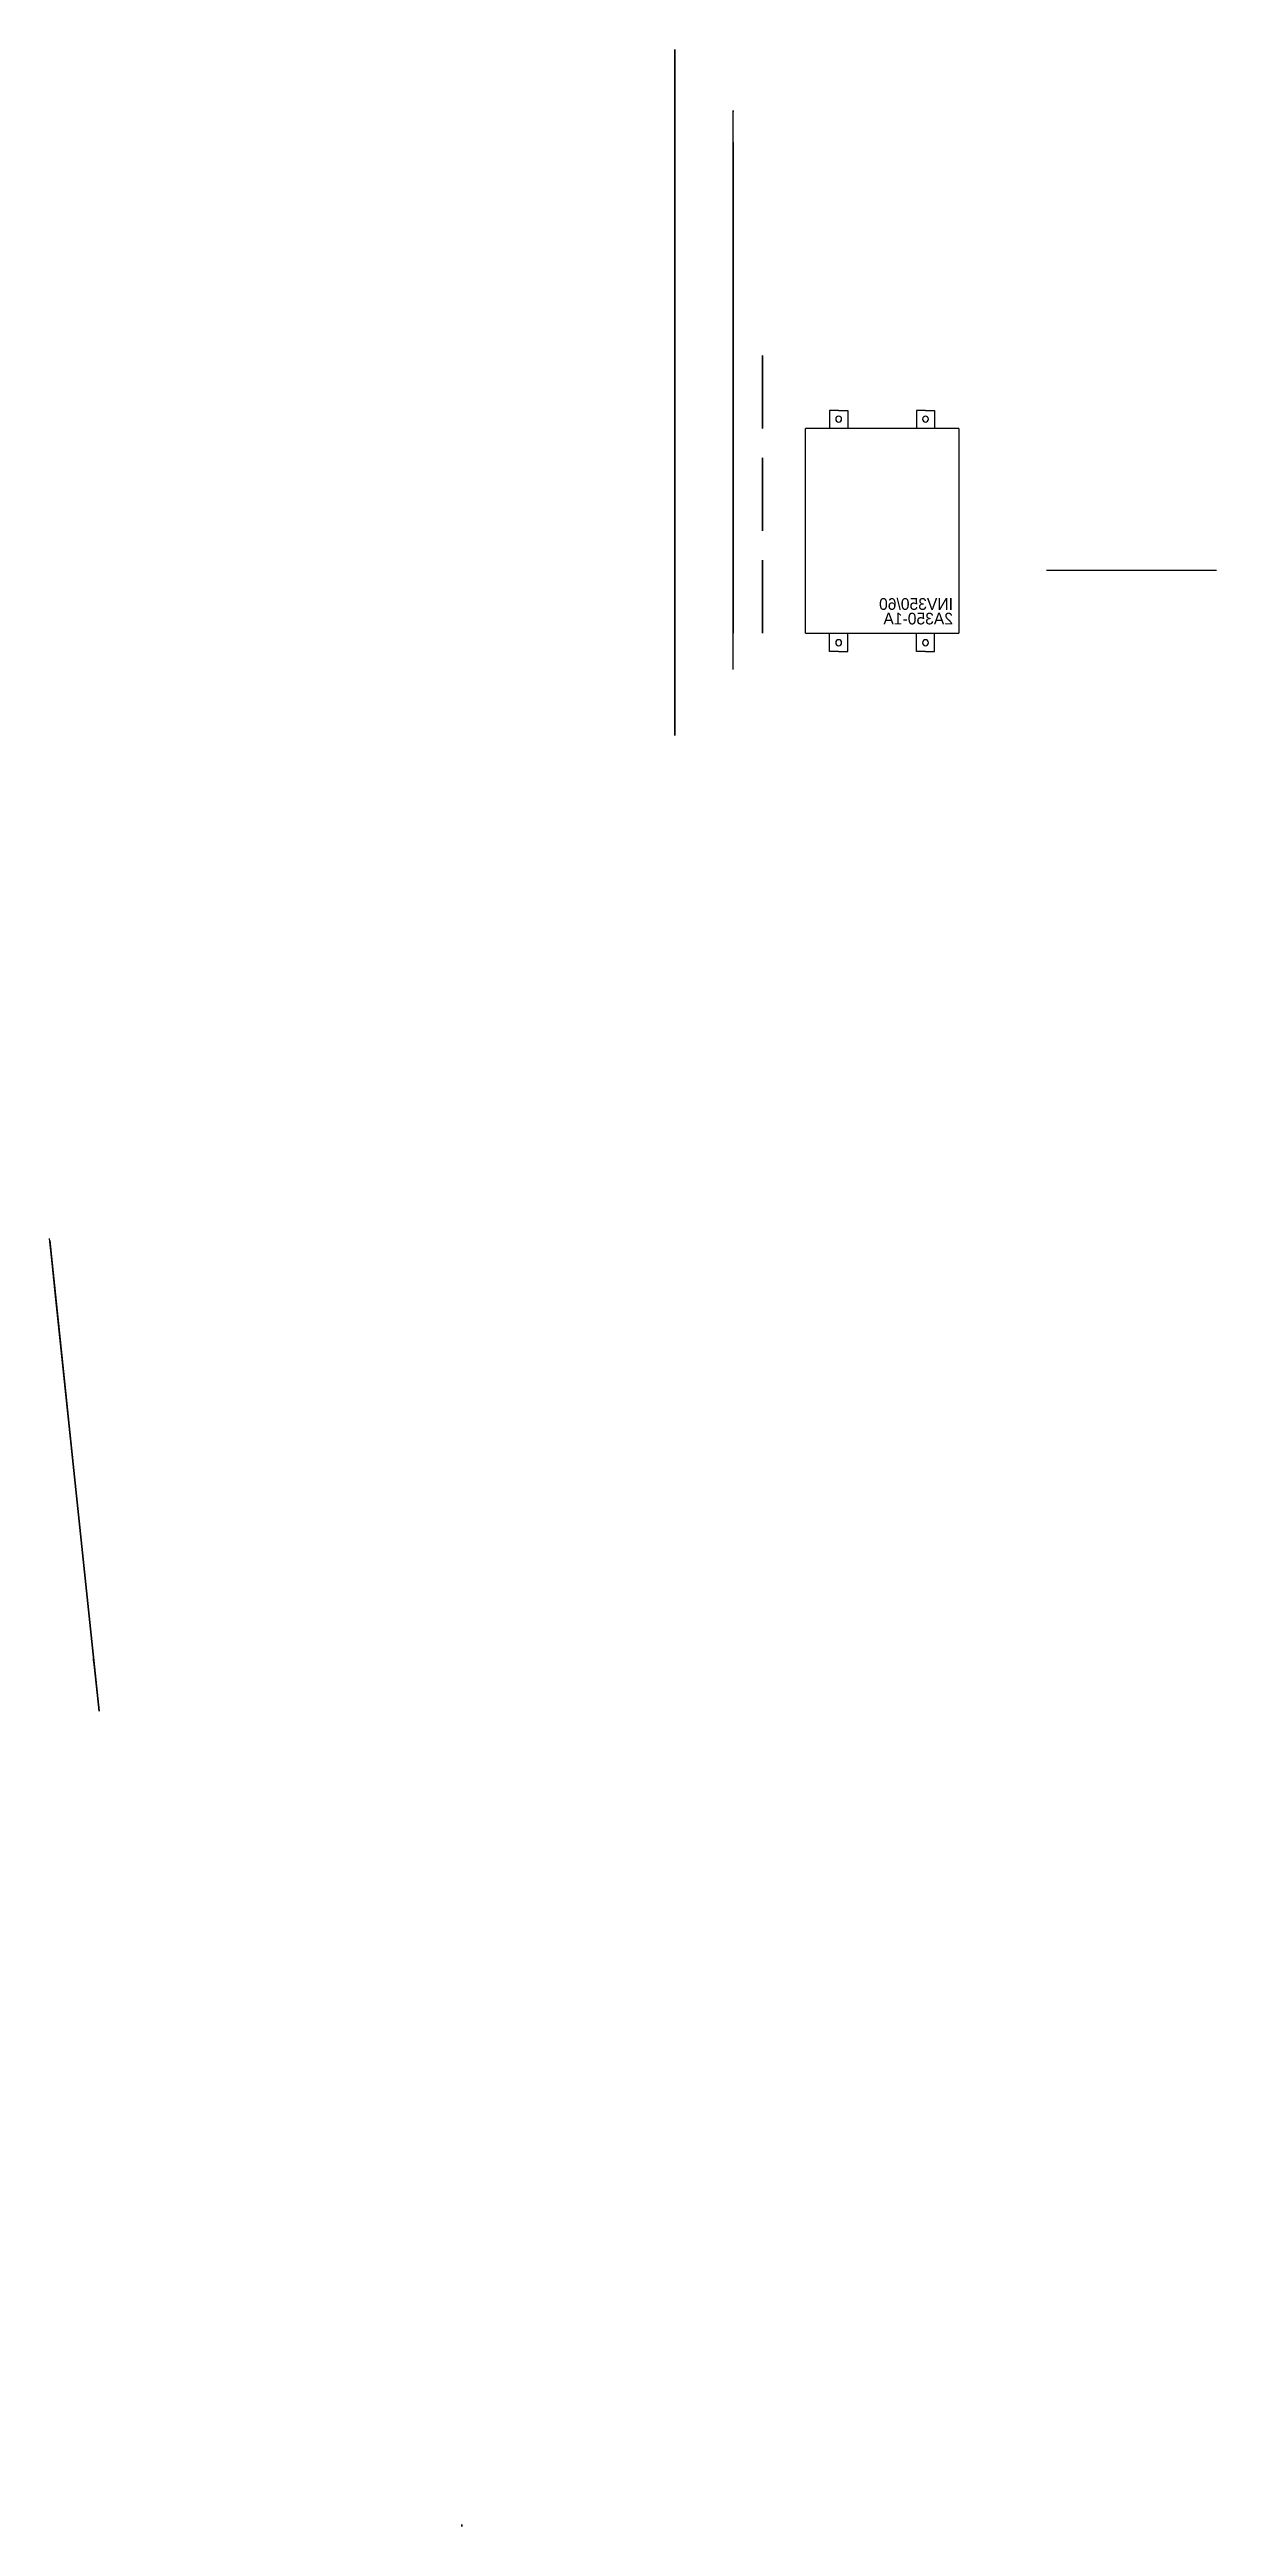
# Model space of a CAD drawing. Extents: x -3812 to 1123, y -1329 to 4453.
# Drawn here: x -358 to 656, y 2301 to 4453 of the extents above; entities that cross this region are included whole.
import ezdxf

# ---------------------------------------------------------------- set-up
doc = ezdxf.new("R2010")
doc.units = 0
doc.header["$LTSCALE"] = 100
doc.header["$MEASUREMENT"] = 0
doc.layers.get('0').update_dxf_attribs({"linetype": 'CONTINUOUS'})
doc.layers.add('ELEM_CZOLOW', color=7, linetype='CONTINUOUS')
doc.layers.add('OPIS', color=7, linetype='CONTINUOUS')

msp = doc.modelspace()

# ---------------------------------------------------------------- texts
at = {"extrusion": (-1, -1.83691e-16, 3.54635e-30), "text_generation_flag": 2}
msp.add_text('Calibration instrument NAV 2000R', height=11.43, dxfattribs=at).set_placement((-3971.36302, 24.40151, -235.8))
at = {"extrusion": (-1, -3.67734e-16, 7.11915e-30), "text_generation_flag": 2}
for tag, p in [('CS', (-4158.47636, -290.05049, -261.2)), ('COAX_SWITCH', (-4141.54302, -290.05049, -261.2))]:
    msp.add_attdef(tag, p, '', height=10.16, rotation=270, dxfattribs=at)

# ---------------------------------------------------------------- blocks, each defined once
blk = doc.blocks.new('3U')
for p, q in [((16.69, 5.18), (0, 5.18)), ((0, 5.18), (0, 0)), ((16.69, 0), (16.69, 5.18)), ((0, 0), (16.69, 0))]:
    blk.add_line(p, q)
blk = doc.blocks.new('RACK19')
for p, q in [((23.47, 47.2), (0, 47.2)), ((0, 47.2), (0, 0)), ((23.47, 0), (23.47, 47.2)), ((0, 0), (23.47, 0))]:
    blk.add_line(p, q)
blk = doc.blocks.new('3U42TE')
for p, q in [((0, 5.18), (8.4, 5.18)), ((0, 0), (0, 5.18)), ((8.4, 0), (8.4, 5.18)), ((8.4, 0), (0, 0))]:
    blk.add_line(p, q)
for tag, p in [('NAME', (0.2, 0.7)), ('MODEL', (0.2, 0.2))]:
    blk.add_attdef(tag, p, '', height=0.4)
blk = doc.blocks.new('SUBRACK3U')
for p, q in [((16.8, 5.18), (0, 5.18)), ((0, 5.18), (0, 0)), ((16.8, 0), (16.8, 5.18)), ((0, 0), (16.8, 0))]:
    blk.add_line(p, q)
blk = doc.blocks.new('INV500')
for p, q in [((0, 8.984), (5.812, 8.984)), ((0, 8.984), (0, 0)), ((5.812, 0), (5.812, 8.984)), ((0, 0), (5.812, 0))]:
    blk.add_line(p, q)
for tag, p in [('NAME', (0.3, 2.2)), ('MODEL', (0.3, 0.8))]:
    blk.add_attdef(tag, p, '', height=0.4)
blk = doc.blocks.new('SHELF')
for p, q in [((-1.24, 0.5), (-1.24, 0)), ((-1.24, 0.5), (17.85, 0.5)), ((-1.24, 0), (17.888, 0)), ((17.888, 0), (17.85, 0.5))]:
    blk.add_line(p, q)
blk = doc.blocks.new('INV')
for p, q in [((0, 7), (5.25, 7)), ((0, 7), (0, 0)), ((0.83, 7.625), (0.83, 7)), ((1.14, 7.625), (0.83, 7.625)), ((1.14, 7.625), (1.45, 7.625)), ((1.45, 7.625), (1.45, 7)), ((3.8, 7.625), (3.8, 7)), ((4.11, 7.625), (3.8, 7.625)), ((4.11, 7.625), (4.42, 7.625)), ((4.42, 7.625), (4.42, 7)), ((5.25, 0), (5.25, 7)), ((5.25, 0), (0, 0)), ((0.83, -0.625), (0.83, 0)), ((1.45, -0.625), (1.45, 0)), ((3.8, -0.625), (3.8, 0)), ((4.42, -0.625), (4.42, 0)), ((1.14, -0.625), (0.83, -0.625)), ((1.14, -0.625), (1.45, -0.625)), ((4.11, -0.625), (3.8, -0.625)), ((4.11, -0.625), (4.42, -0.625))]:
    blk.add_line(p, q)
for centre in [(1.14, 7.325), (4.11, 7.325), (1.14, -0.325), (4.11, -0.325)]:
    blk.add_circle(centre, 0.101)
for tag, p in [('NAME', (0.2, 0.8, 2.675)), ('MODEL', (0.2, 0.3, 2.675))]:
    blk.add_attdef(tag, p, '', height=0.4)
blk = doc.blocks.new('R2S1')
at = {"extrusion": (-1, 1.84206e-16, 1.22677e-16)}
ref = blk.add_blockref('INV500', (-16.53, 0.5, -2.15), dxfattribs=at)
ref.add_attrib('NAME', 'INV500', (-16.23, 2.7, -2.15), dxfattribs={"extrusion": (-1, 1.84206e-16, 1.22677e-16), "height": 0.4})
ref.add_attrib('MODEL', '2A500-1A', (-16.23, 1.3, -2.15), dxfattribs={"extrusion": (-1, 1.84206e-16, 1.22677e-16), "height": 0.4})
at = {"rotation": 270}
blk.add_blockref('INV', (0, 7.718, 0.5), dxfattribs=at).add_auto_attribs({'NAME': 'INV350/60', 'MODEL': '2A350-1A'})
at = {"extrusion": (0, -1, 0)}
blk.add_blockref('SHELF', (0, 0), dxfattribs=at)
blk = doc.blocks.new('8UFP')
for p, q in [((16.8, 13.995), (0, 13.995)), ((0, 13.995), (0, 0)), ((16.8, 0), (16.8, 13.995)), ((0, 0), (16.8, 0))]:
    blk.add_line(p, q)
for tag, p in [('NAME', (0.3, 2.2)), ('MODEL', (0.3, 0.8))]:
    blk.add_attdef(tag, p, '', height=0.4)
blk = doc.blocks.new('ILS')
for p, q in [((0, 5), (0, 0)), ((2.5, 5), (0, 5)), ((2.5, 0), (2.5, 5)), ((0, 0), (2.5, 0))]:
    blk.add_line(p, q)
for tag, p in [('NAME', (0.7, 0.3)), ('MODEL', (1.367, 0.3))]:
    blk.add_attdef(tag, p, '', height=0.4, rotation=90)
blk = doc.blocks.new('VHF')
for p, q in [((1.8, 5), (0, 5)), ((0, 5), (0, 0)), ((0, 0), (1.8, 0)), ((1.8, 0), (1.8, 5))]:
    blk.add_line(p, q)
for s, p in [('VHF', (0.6, 0.2)), ('KTR-908', (1.1, 0.2))]:
    blk.add_text(s, height=0.45, rotation=90).set_placement(p)

# ---------------------------------------------------------------- linework, layer by layer
at = {"extrusion": (-1, -3.67734e-16, 7.11915e-30)}
for p, q in [((261.2, 4187.26302, -170.67049), (261.2, 4123.76302, -170.67049)), ((261.2, 4187.26302, -297.67049), (261.2, 4187.26302, -170.67049)), ((261.2, 4123.76302, -297.67049), (261.2, 4187.26302, -297.67049)), ((261.2, 4123.76302, -170.67049), (261.2, 4123.76302, -297.67049))]:
    msp.add_line(p, q, dxfattribs=at)
at = {"layer": 'ELEM_CZOLOW', "extrusion": (-0.994561, -0.104154, 0)}
for p, q in [((-357.01541, 3409.11871, 127.94655), (-358.13999, 3419.8573, 128.5322)), ((-358.13999, 3419.8573, 128.5322), (-358.13999, 3419.8573, 263.81956)), ((-352.60358, 3366.99039, 278.68904), (-357.96698, 3418.20521, 263.37237)), ((-357.96698, 3418.20521, 263.37237), (-320.16364, 3057.2234, 252.20501)), ((-320.07714, 3056.39736, 116.36246), (-357.01541, 3409.11871, 127.94655)), ((-352.60358, 3366.99039, 278.68904), (-315.14627, 3009.31277, 265.76338)), ((-315.14627, 3009.31277, 131.80236), (-352.60358, 3366.99039, 146.05437)), ((-352.60358, 3366.99039, 146.05437), (-352.60358, 3366.99039, 278.68904)), ((-320.16364, 3057.2234, 252.20501), (-315.14627, 3009.31277, 265.76338)), ((-319.81762, 3053.91922, 116.02326), (-319.99063, 3055.57131, 115.14411)), ((-319.99063, 3055.57131, 115.14411), (-319.99063, 3055.57131, 252.421)), ((-319.38508, 3049.789, 117.22638), (-319.81762, 3053.91922, 116.02326)), ((-315.14627, 3009.31277, 132.46553), (-319.38508, 3049.789, 117.22638)), ((-315.14627, 3009.31277, 265.76338), (-315.14627, 3009.31277, 131.80236)), ((-315.14627, 3009.31277, 265.76338), (-315.14627, 3009.31277, 132.46553))]:
    msp.add_line(p, q, dxfattribs=at)

# ---------------------------------------------------------------- block references
at = {"extrusion": (-1, -1.83691e-16, 3.54635e-30), "xscale": -25.4, "yscale": 25.4, "zscale": 25.4}
for name, p, rotation in [('RACK19', (-3857.06302, -641.33249, -185), 1.119104808822158e-12), ('SHELF', (-3945.96302, -310.37049, -235.8), 1.119104808822158e-12), ('SUBRACK3U', (-3945.96302, -132.57049, -235.8), 1.119104808822158e-12), ('3U', (-3945.96302, -0.99849, -235.8), 1.039168751049147e-12)]:
    msp.add_blockref(name, p, dxfattribs=dict(at, rotation=rotation))
at = {"xscale": -25.4, "yscale": 25.4, "zscale": 25.4, "rotation": 270}
msp.add_blockref('R2S1', (235.8, 3945.96302, -575.29249), dxfattribs=at)
at = {"extrusion": (-1, -1.83691e-16, 3.54635e-30)}
ref = msp.add_blockref('3U42TE', (-4159.32302, -132.57049, -235.8), dxfattribs=dict(at, xscale=-25.4, yscale=25.4, zscale=25.4, rotation=1.119104808822158e-12))
ref.add_attrib('NAME', 'NAV-CL', (-4164.40302, -114.79049, -235.8), dxfattribs={"extrusion": (-1, -1.83691e-16, 3.54635e-30), "height": 10.16, "text_generation_flag": 2})
at = {"extrusion": (-1, -4.05736e-16, 7.85687e-30)}
ref = msp.add_blockref('8UFP', (-3945.96302, 130.57351, -235.8), dxfattribs=dict(at, xscale=-25.4, yscale=25.4, zscale=25.4, rotation=1.119104808822158e-12))
ref.add_attrib('NAME', 'not used', (-3953.58302, 186.45351, -235.8), dxfattribs={"extrusion": (-1, -4.05736e-16, 7.85687e-30), "height": 10.16, "text_generation_flag": 2})
at = {"extrusion": (-1, -1.83691e-16, 3.54635e-30)}
ref = msp.add_blockref('3U42TE', (-3945.96302, -132.57049, -235.8), dxfattribs=dict(at, xscale=-25.4, yscale=25.4, zscale=25.4, rotation=1.119104808822158e-12))
ref.add_attrib('NAME', 'NAV-CL', (-3951.04302, -114.79049, -235.8), dxfattribs={"extrusion": (-1, -1.83691e-16, 3.54635e-30), "height": 10.16, "text_generation_flag": 2})
ref = msp.add_blockref('ILS', (-4034.86302, -297.67049, -261.2), dxfattribs=dict(at, xscale=-25.4, yscale=25.4, zscale=25.4, rotation=1.119104808822158e-12))
ref.add_attrib('MODEL', 'KNR-634', (-4069.57636, -295.13049, -261.2), dxfattribs={"extrusion": (-1, -1.83691e-16, 3.54635e-30), "height": 10.16, "rotation": 270, "text_generation_flag": 2})
ref.add_attrib('NAME', 'VOR/ILS/MKR', (-4052.64302, -295.13049, -261.2), dxfattribs={"extrusion": (-1, -1.83691e-16, 3.54635e-30), "height": 10.16, "rotation": 270, "text_generation_flag": 2})
ref = msp.add_blockref('ILS', (-3945.96302, -297.67049, -261.2), dxfattribs=dict(at, xscale=-25.4, yscale=25.4, zscale=25.4, rotation=1.119104808822158e-12))
ref.add_attrib('MODEL', 'KNR-634', (-3980.67636, -295.13049, -261.2), dxfattribs={"extrusion": (-1, -1.83691e-16, 3.54635e-30), "height": 10.16, "rotation": 270, "text_generation_flag": 2})
ref.add_attrib('NAME', 'VOR/ILS/MKR', (-3963.74302, -295.13049, -261.2), dxfattribs={"extrusion": (-1, -1.83691e-16, 3.54635e-30), "height": 10.16, "rotation": 270, "text_generation_flag": 2})
at = {"layer": 'OPIS', "extrusion": (-1, 0, 0)}
msp.add_blockref('VHF', (-2302.47127, -319.55344), dxfattribs=at)

msp.set_redraw_order([(e.dxf.handle, doc.entitydb.next_handle()) for e in msp.query("TEXT MTEXT ATTDEF DIMENSION ARC_DIMENSION")])  # texts and dimensions are drawn at this point

doc.saveas('drawing.dxf')
